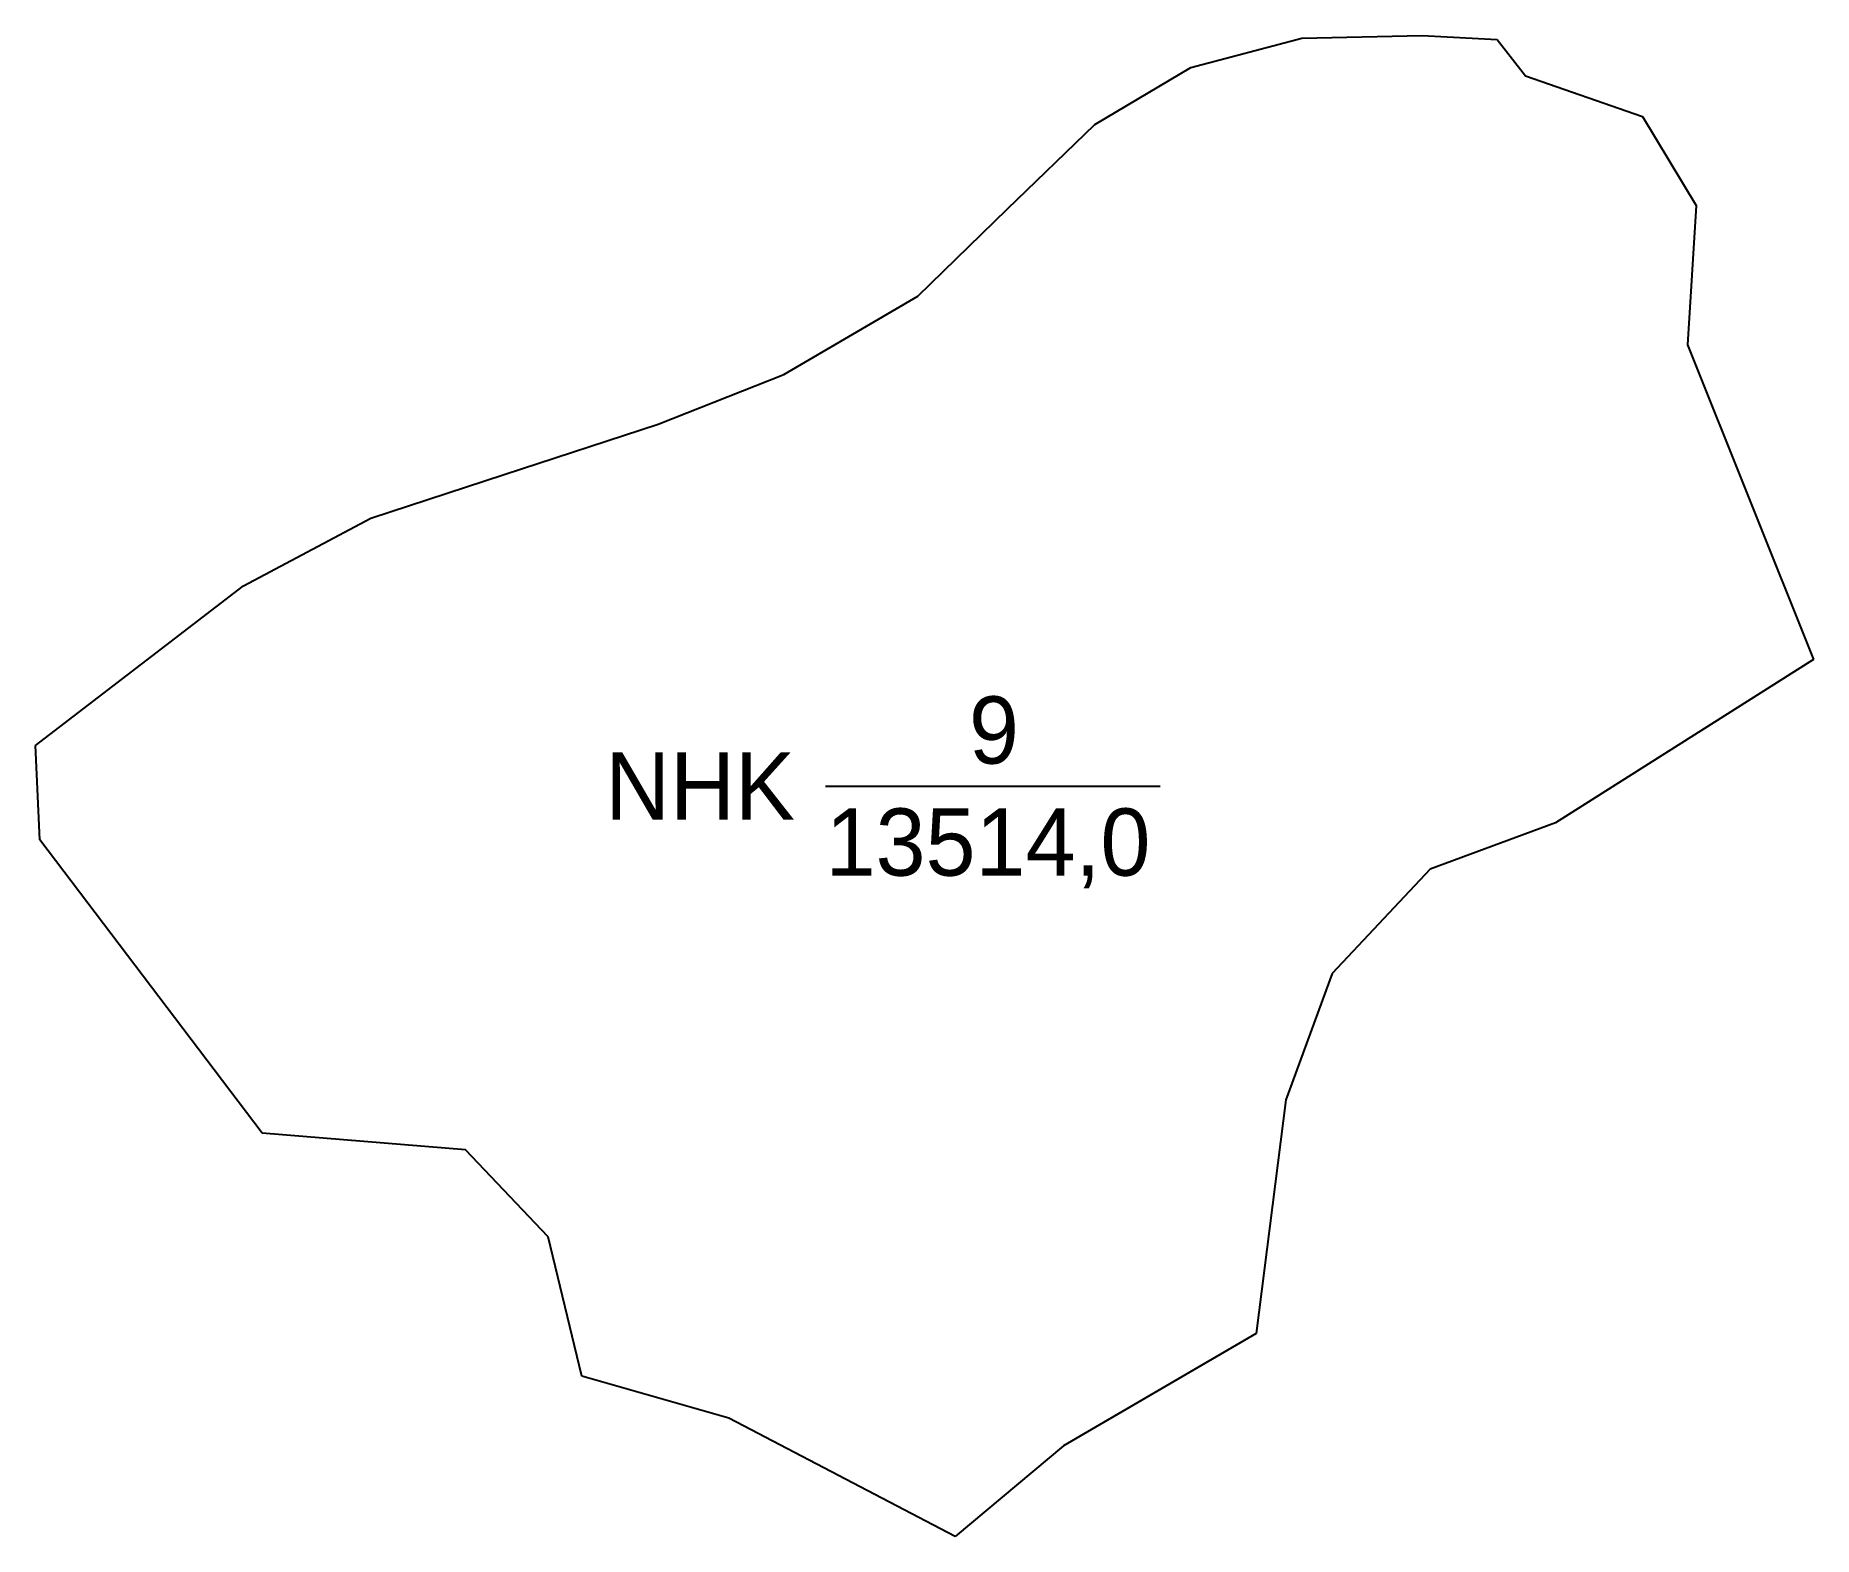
# Model space of a CAD drawing. Extents: x 546371 to 550543, y 1820810 to 1826662.
# Drawn here: x 550371.9 to 550543.2, y 1824431.5 to 1824576 of the extents above; entities that cross this region are included whole.
import ezdxf

# ---------------------------------------------------------------- set-up
doc = ezdxf.new("R2010")
doc.units = 0
doc.layers.add('CanhThua', color=7, linetype='Continuous')
doc.layers.add('NhanDiaChinhThua', color=7, linetype='Continuous')

msp = doc.modelspace()

# ---------------------------------------------------------------- texts
at = {"layer": 'NhanDiaChinhThua'}
for s, height, p in [('9', 6.47, (550461.84, 1824505.9)), ('NHK', 6.473, (550426.8, 1824500.5)), ('13514,0', 6.473, (550448.03, 1824495.11))]:
    msp.add_text(s, height=height, dxfattribs=at).set_placement(p)

# ---------------------------------------------------------------- linework, layer by layer
at = {"layer": 'CanhThua'}
for p, q in [((550483.2, 1824572.94), (550493.91, 1824575.75)), ((550493.91, 1824575.75), (550505.5, 1824576)), ((550505.5, 1824576), (550512.71, 1824575.61)), ((550512.71, 1824575.61), (550515.46, 1824572.13)), ((550473.96, 1824567.45), (550483.2, 1824572.94)), ((550515.46, 1824572.13), (550526.72, 1824568.21)), ((550526.72, 1824568.21), (550531.88, 1824559.65)), ((550465.51, 1824559.29), (550473.96, 1824567.45)), ((550531.88, 1824559.65), (550531.04, 1824546.22)), ((550456.9, 1824550.92), (550465.51, 1824559.29)), ((550444, 1824543.37), (550456.9, 1824550.92)), ((550531.04, 1824546.22), (550543.19, 1824515.91)), ((550431.91, 1824538.58), (550444, 1824543.37)), ((550417.06, 1824533.75), (550431.91, 1824538.58)), ((550404.23, 1824529.54), (550417.06, 1824533.75)), ((550391.97, 1824523.02), (550404.23, 1824529.54)), ((550384.46, 1824517.26), (550391.97, 1824523.02)), ((550371.92, 1824507.65), (550384.46, 1824517.26)), ((550543.19, 1824515.91), (550518.33, 1824500.19)), ((550372.35, 1824498.57), (550371.92, 1824507.65)), ((550518.33, 1824500.19), (550506.27, 1824495.75)), ((550393.75, 1824470.32), (550372.35, 1824498.57)), ((550506.27, 1824495.75), (550496.83, 1824485.7)), ((550496.83, 1824485.7), (550492.36, 1824473.52)), ((550492.36, 1824473.52), (550489.52, 1824451.04)), ((550413.34, 1824468.72), (550393.75, 1824470.32)), ((550421.31, 1824460.33), (550413.34, 1824468.72)), ((550424.53, 1824446.93), (550421.31, 1824460.33)), ((550489.52, 1824451.04), (550470.94, 1824440.2)), ((550438.7, 1824442.89), (550424.53, 1824446.93)), ((550460.51, 1824431.49), (550438.7, 1824442.89)), ((550470.94, 1824440.2), (550460.51, 1824431.49))]:
    msp.add_line(p, q, dxfattribs=at)
at = {"layer": 'NhanDiaChinhThua'}
msp.add_line((550448.03, 1824503.74), (550480.27, 1824503.74), dxfattribs=at)

msp.set_redraw_order([(e.dxf.handle, doc.entitydb.next_handle()) for e in msp.query("TEXT MTEXT ATTDEF DIMENSION ARC_DIMENSION")])  # texts and dimensions are drawn at this point

doc.saveas('drawing.dxf')
